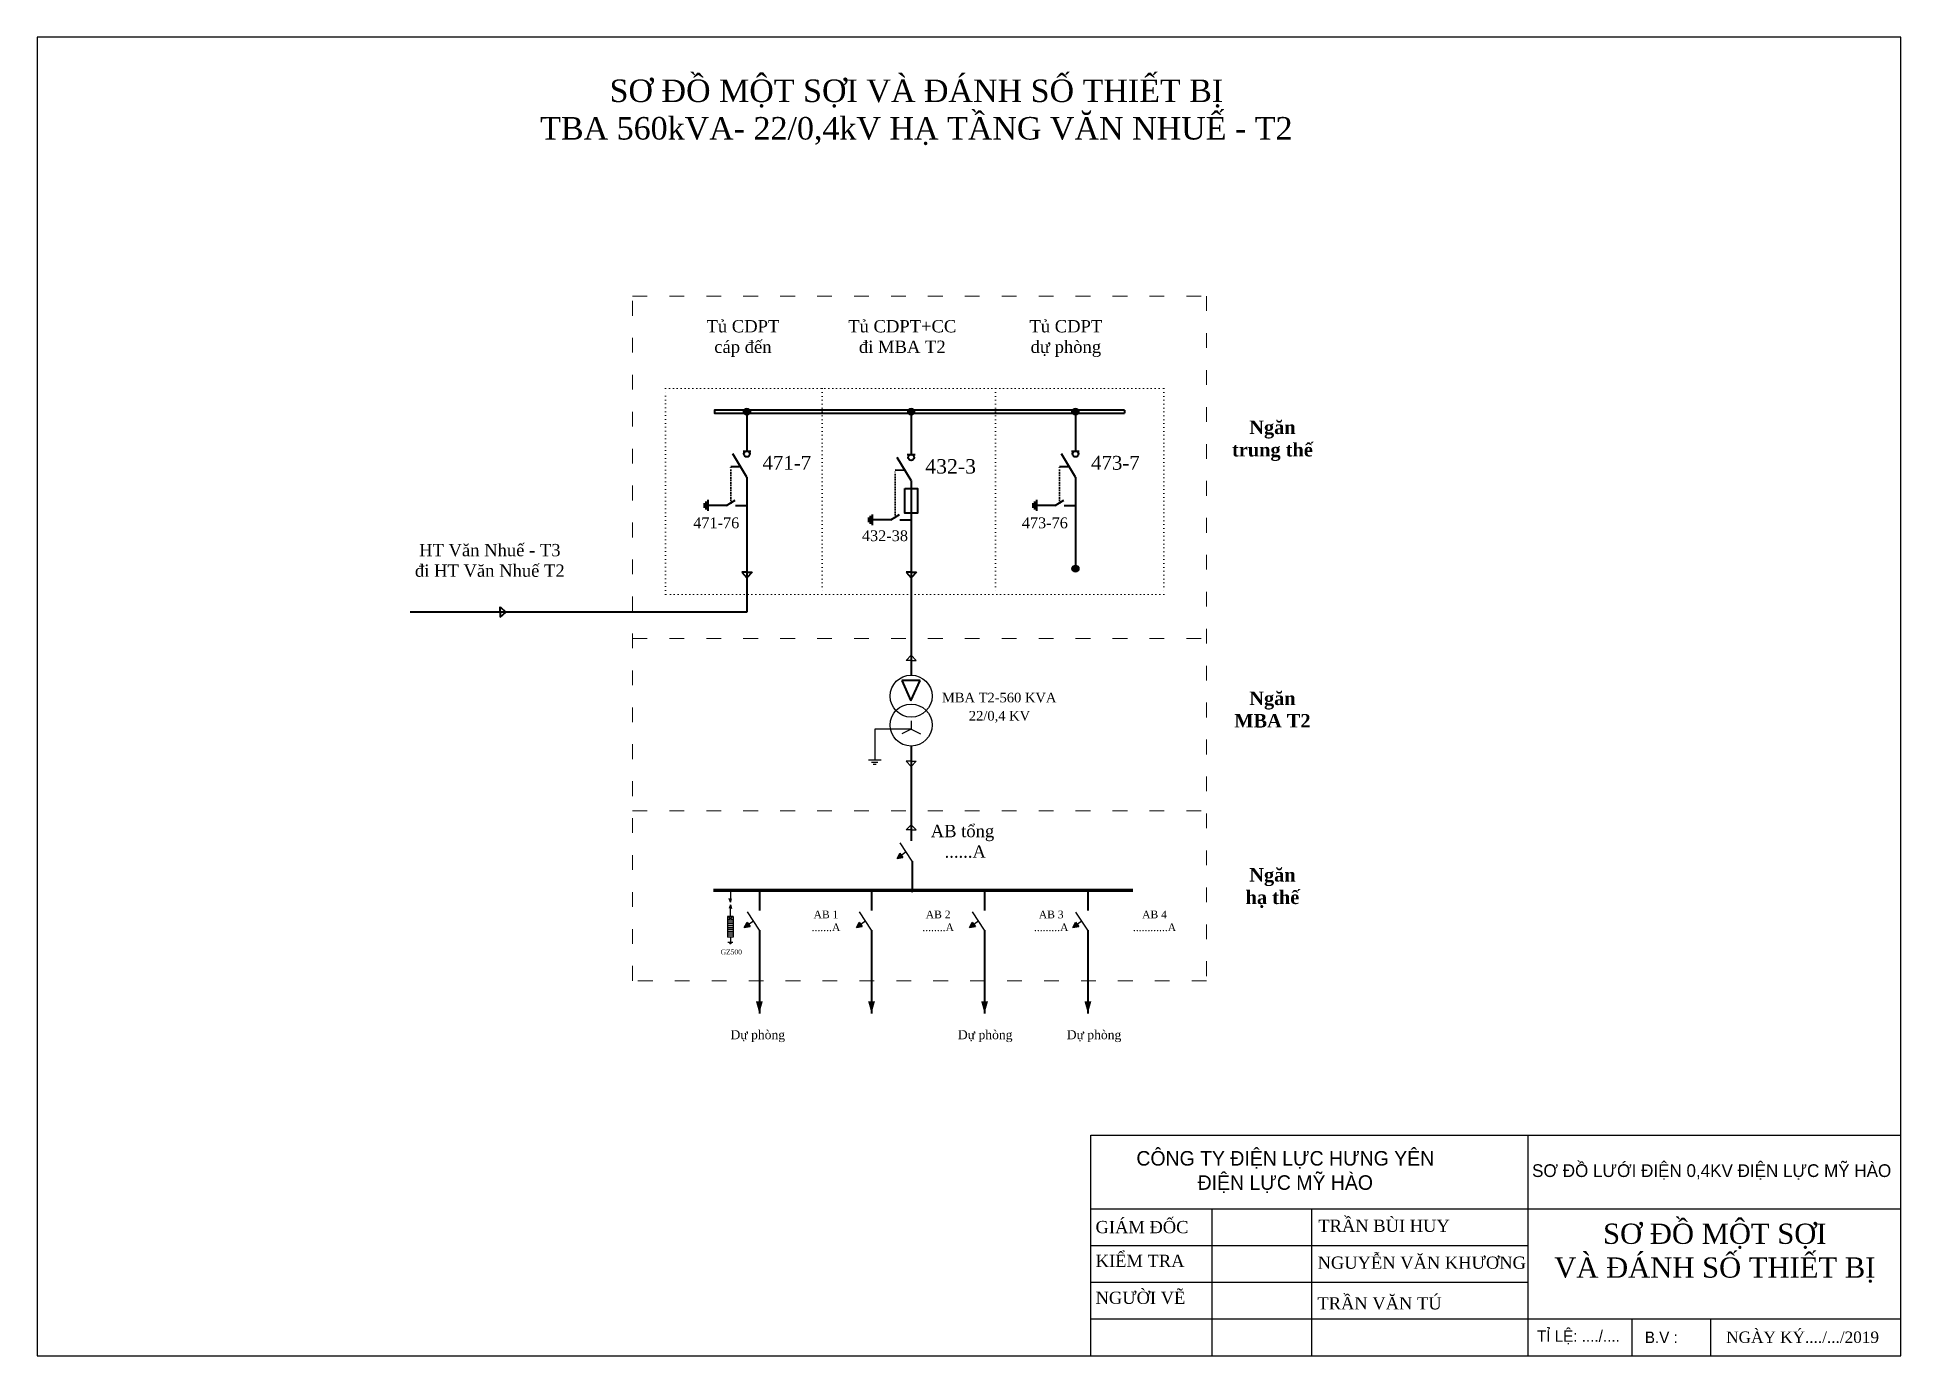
# Model space of a CAD drawing. Extents: x -2498 to 13808, y -1476 to 9052.
# Drawn here: x 6037 to 7006, y 1706 to 2391 of the extents above; entities that cross this region are included whole.
import ezdxf

# ---------------------------------------------------------------- set-up
doc = ezdxf.new("R2010")
doc.units = 0
doc.header["$LTSCALE"] = 0.08
doc.header["$MEASUREMENT"] = 0
doc.linetypes.add('ACAD_ISO03W100', pattern=[30, 12, -18])
doc.linetypes.add('ACAD_ISO07W100', pattern=[3, 0, -3])
doc.layers.get('0').update_dxf_attribs({"linetype": 'CONTINUOUS', "lineweight": 40})
doc.layers.add('Duong manh', color=8, linetype='CONTINUOUS')
doc.layers.add('Duong truc', color=7, linetype='CONTINUOUS', lineweight=40)
doc.layers.add('khung', color=3, linetype='CONTINUOUS', lineweight=18)
doc.styles.add('2.1. CDduong truc', font='times.ttf', dxfattribs={"height": 130})
doc.styles.add('2.2. CD nhanh', font='times.ttf', dxfattribs={"height": 100})
doc.styles.add('anh thong', font='times.ttf', dxfattribs={"height": 0.5})
doc.styles.get("Standard").update_dxf_attribs({"font": 'VHTEKN.TTF', "height": 2.5})
doc.styles.add('style4', font='VHTIMEB.TTF')

msp = doc.modelspace()

# ---------------------------------------------------------------- texts
at = {"ltscale": 7}
for s, height, style, p in [('471-7', 7.188, '2.1. CDduong truc', (6414.31, 2165.97)), ('432-3', 7.488, '2.1. CDduong truc', (6498.95, 2163.99)), ('473-7', 7.188, '2.1. CDduong truc', (6585.17, 2165.97)), ('471-76', 5.6, '2.2. CD nhanh', (6378.3, 2135.55)), ('432-38', 5.6, '2.2. CD nhanh', (6466.02, 2128.86)), ('473-76', 5.6, '2.2. CD nhanh', (6549.16, 2135.55))]:
    msp.add_text(s, height=height, dxfattribs=dict(at, style=style)).set_placement(p)
at = {"color": 7, "ltscale": 5, "style": 'style4'}
for s, height, p in [('MBA T2-560 kVA', 4.9948, (6507.63, 2045.08)), ('22/0,4 kV', 4.995, (6521.63, 2035.63))]:
    msp.add_text(s, height=height, dxfattribs=at).set_placement(p)
at = {"color": 0, "lineweight": 30, "attachment_point": 2, "style": 'anh thong'}
for s, insert, char_height, width in [('SƠ ĐỒ MỘT SỢI VÀ ĐÁNH SỐ THIẾT BỊ \\PTBA 560kVA- 22/0,4kV HẠ TẦNG VĂN NHUẾ - T2', (6494.35, 2368.74), 11.7, 522.2021), ('GZ500', (6398.11, 1916.66), 2.56, 118.7359)]:
    msp.add_mtext(s, dxfattribs=dict(at, insert=insert, char_height=char_height, width=width))
at = {"lineweight": 30, "attachment_point": 2, "style": 'anh thong'}
for s, insert, char_height, width in [('Tủ CDPT\\Pcáp đến', (6404.16, 2243.73), 6.4, 54.022), ('Tủ CDPT+CC\\Pđi MBA T2', (6487.02, 2243.73), 6.4, 62.4399), ('Tủ CDPT \\Pdự phòng', (6572.08, 2243.73), 6.4, 80.8408), ('{\\fTimes New Roman|b1|i0|c0|p18;Ngăn \\Ptrung thế}', (6679.49, 2191.52), 7, 47.3451), ('HT Văn Nhuế - T3\\Pđi HT Văn Nhuế T2', (6272.56, 2127.4), 6.4, 148.4199), ('{\\fTimes New Roman|b1|i0|c0|p18;Ngăn \\PMBA T2}', (6679.49, 2050.69), 7, 47.3451), ('{\\fTimes New Roman|b1|i0|c0|p18;Ngăn \\Phạ thế}', (6679.49, 1958.95), 7, 47.3451)]:
    msp.add_mtext(s, dxfattribs=dict(at, insert=insert, char_height=char_height, width=width))
at = {"linetype": 'Continuous', "lineweight": 40, "ltscale": 8}
for s, insert, char_height, attachment_point in [('\\pi14.6;{\\fTimes New Roman|b0|i0|c0|p18;AB tổng\\P\\pi21.83;......A}', (6487.2, 1981.42), 6.4, 1), ('{\\fTimes New Roman|b0|i0|c0|p18;AB 1\\P.......A}', (6447.34, 1931.49), 4, 5), ('{\\fTimes New Roman|b0|i0|c0|p18;AB 2\\P........A}', (6505.67, 1931.49), 4, 5), ('{\\fTimes New Roman|b0|i0|c0|p18;AB 3 \\P.........A}', (6564.45, 1931.49), 4, 5), ('{\\fTimes New Roman|b0|i0|c0|p18;AB 4 \\P............A}', (6618.17, 1931.49), 4, 5)]:
    msp.add_mtext_dynamic_manual_height_columns(s, width=69.2641, gutter_width=12.5, heights=[0], dxfattribs=dict(at, insert=insert, char_height=char_height, attachment_point=attachment_point))
at = {"linetype": 'Continuous', "lineweight": 30, "ltscale": 8, "char_height": 4.68, "width": 36.9823, "attachment_point": 2, "style": 'anh thong'}
for insert in [(6411.88, 1874.72), (6530.14, 1874.72), (6586.72, 1874.72)]:
    msp.add_mtext('Dự phòng', dxfattribs=dict(at, insert=insert))
at = {"color": 0, "linetype": 'Continuous', "lineweight": 30, "ltscale": 10, "insert": (6909.51, 1774.22), "char_height": 10.53, "width": 242.5939, "attachment_point": 2}
msp.add_mtext('{\\fTimes New Roman|b0|i0|c0|p18;SƠ ĐỒ MỘT SỢI \\PVÀ ĐÁNH SỐ THIẾT BỊ}', dxfattribs=at)

# ---------------------------------------------------------------- blocks, each defined once
blk = doc.blocks.new('khung')
at = {"layer": 'khung', "color": 5, "lineweight": -3, "ltscale": 4}
for p, q in [((630143, 2296298.9), (632881, 2296298.9)), ((630143, 2295554.2), (630143, 2296298.9)), ((631620.1, 2296298.9), (631620.1, 2295554.2)), ((630143, 2296050.6), (631457.3, 2296050.6)), ((630143, 2296050.6), (632881, 2296050.6)), ((630552, 2296050.6), (630552, 2295554.2)), ((630888.9, 2296050.6), (630888.9, 2295554.2)), ((630143, 2295926.5), (631620.1, 2295926.5)), ((630143, 2295802.4), (631620.1, 2295802.4)), ((630143, 2295678.3), (631512, 2295678.3)), ((630143, 2295678.3), (632881, 2295678.3)), ((631972.7, 2295554.2), (631972.7, 2295678.3)), ((632238.4, 2295554.2), (632238.4, 2295678.3))]:
    blk.add_line(p, q, dxfattribs=at)
blk.add_lwpolyline([(632881, 2300009), (626580.6, 2300009), (626580.6, 2295554.2), (632881, 2295554.2), (632881, 2300009)], dxfattribs=at)
at = {"layer": 'Duong manh', "color": 0, "lineweight": -3, "ltscale": 4}
for s, insert, char_height, width, attachment_point in [('{\\f.VnAvantH|b0|i0|c0|p34;C¤NG TY §IÖN LùC H¦NG Y£N\\P®iÖn lùc mü hµo}', (630800.1, 2296174.8), 49.141, 1314.329, 5), ('{\\f.VnAvantH|b0|i0|c0|p34;s¬ ®å l\xadíi ®iÖn 0,4kv ®iÖn lùc mü hµo}', (632241.6, 2296174.8), 43.049, 1423.665, 5), ('{\\fTimes New Roman|b0|i0|c0|p18; GIÁM ĐỐC}', (630143, 2295988.6), 41.37, 409.064, 4), ('{\\fTimes New Roman|b0|i0|c0|p18; TRẦN BÙI HUY}', (630896.3, 2295992.9), 41.37, 536.856, 4), ('{\\f.VnAvantH|b0|i0|c0|p34; \\fTimes New Roman|b0|i0|c0|p18; KIỂM TRA}', (630128, 2295874.7), 41.37, 409.064, 4), ('{\\fTimes New Roman|b0|i0|c0|p18; NGUYỄN VĂN KHƯƠNG}', (630893.6, 2295868.1), 41.37, 717.247, 4), ('{\\fTimes New Roman|b0|i0|c0|p18; NGƯỜI VẼ}', (630143, 2295749.5), 41.37, 409.064, 4), ('{\\f.VnAvantH|b0|i0|c0|p34; \\fTimes New Roman|b0|i0|c0|p18;TRẦN VĂN TÚ}', (630893.4, 2295730.7), 41.37, 536.856, 4), ('{\\f.VnAvantH|b0|i0|c0|p34; tØ lÖ: ..../....}', (631636.6, 2295616.3), 38.475, 301.491, 4), ('{\\f.VnAvantH|b0|i0|c0|p34;b.v :}', (632071.5, 2295616.3), 38.475, 424.338, 5), ('{\\fTimes New Roman|b0|i0|c0|p18;NGÀY KÝ..../.../2019}', (632549.2, 2295616.3), 38.475, 820.671, 5)]:
    blk.add_mtext(s, dxfattribs=dict(at, insert=insert, char_height=char_height, width=width, attachment_point=attachment_point))

# ---------------------------------------------------------------- hatches: boundary and pattern name
at = {"lineweight": 30, "ltscale": 5}
h = msp.add_hatch(color=7, dxfattribs=at)
edge = h.paths.add_edge_path()
edge.add_arc((6406.21, 2196.14), 1.81, 0, 360)
h = msp.add_hatch(color=7, dxfattribs=at)
edge = h.paths.add_edge_path()
edge.add_arc((6491.64, 2196.14), 1.81, 0, 360)
h = msp.add_hatch(color=7, dxfattribs=at)
edge = h.paths.add_edge_path()
edge.add_arc((6577.07, 2196.14), 1.81, 0, 360)
h = msp.add_hatch(color=7, dxfattribs=at)
edge = h.paths.add_edge_path()
edge.add_arc((6577.07, 2114.53), 1.81, 0, 360)
h = msp.add_hatch(color=7, dxfattribs=at)
edge = h.paths.add_edge_path()
edge.add_arc((6492.13, 1947.28), 1.01, 0, 360)
at = {"layer": 'Duong truc', "lineweight": -2, "ltscale": 5}
for points in [[(6484.3, 1963.99), (6487.38, 1964.51), (6485.75, 1966.75)], [(6404.83, 1928.07), (6407.92, 1928.58), (6406.29, 1930.83)], [(6463.15, 1928.07), (6466.24, 1928.58), (6464.61, 1930.83)], [(6521.94, 1928.07), (6525.02, 1928.58), (6523.39, 1930.83)], [(6575.65, 1928.07), (6578.74, 1928.58), (6577.11, 1930.83)]]:
    msp.add_hatch(color=7, dxfattribs=at).paths.add_polyline_path(points)

# ---------------------------------------------------------------- linework, layer by layer
at = {"color": 0, "linetype": 'ACAD_ISO07W100', "lineweight": 5, "ltscale": 8}
for p, q in [((6445.3, 2208.13), (6445.3, 2101.18)), ((6535.53, 2208.13), (6535.53, 2101.18))]:
    msp.add_line(p, q, dxfattribs=at)
at = {"color": 7, "ltscale": 5}
for p, q in [((6406.21, 2196.14), (6406.21, 2175.67)), ((6491.64, 2194.33), (6491.64, 2173.86)), ((6577.07, 2196.14), (6577.07, 2175.67)), ((6406.21, 2162.1), (6398.9, 2174.14)), ((6404.21, 2175.67), (6408.21, 2175.67)), ((6491.64, 2160.29), (6484.32, 2172.34)), ((6489.64, 2173.86), (6493.64, 2173.86)), ((6577.07, 2162.1), (6569.75, 2174.14)), ((6575.07, 2175.67), (6579.07, 2175.67)), ((6406.21, 2162.1), (6406.21, 2091.96)), ((6577.07, 2162.1), (6577.07, 2114.49)), ((6491.64, 2160.29), (6491.64, 2112.68)), ((6406.21, 2112.68), (6403.56, 2112.68)), ((6403.56, 2112.68), (6406.21, 2109.75)), ((6406.21, 2112.68), (6408.93, 2112.68)), ((6408.93, 2112.68), (6406.21, 2109.75)), ((6491.64, 2112.68), (6488.99, 2112.68)), ((6488.99, 2112.68), (6491.64, 2109.75)), ((6491.64, 2112.68), (6494.36, 2112.68)), ((6494.36, 2112.68), (6491.64, 2109.75)), ((6491.64, 2112.68), (6491.64, 2059.22)), ((6277.98, 2091.96), (6277.98, 2094.68)), ((6277.98, 2094.68), (6280.9, 2091.96)), ((6277.98, 2091.96), (6277.98, 2089.31)), ((6277.98, 2089.31), (6280.9, 2091.96))]:
    msp.add_line(p, q, dxfattribs=at)
at = {"linetype": 'Continuous', "lineweight": 40, "ltscale": 8}
for p, q in [((6602.51, 2196.88), (6602.49, 2195.4)), ((6397.9, 2167.65), (6402.86, 2167.61)), ((6483.33, 2165.84), (6488.29, 2165.81)), ((6568.76, 2167.65), (6573.72, 2167.61))]:
    msp.add_line(p, q, dxfattribs=at)
at = {"color": 7, "linetype": 'ACAD_ISO07W100', "ltscale": 5}
for p, q in [((6397.9, 2148.82), (6397.9, 2167.65)), ((6483.33, 2141.32), (6483.33, 2165.84)), ((6568.76, 2148.82), (6568.76, 2167.65))]:
    msp.add_line(p, q, dxfattribs=at)
at = {"color": 7}
for p, q in [((6384.03, 2148.59), (6384.03, 2146.25)), ((6384.03, 2148.59), (6384.03, 2146.25)), ((6384.89, 2149.46), (6384.89, 2145.38)), ((6385.89, 2150.24), (6385.89, 2144.6)), ((6395.65, 2147.42), (6385.89, 2147.42)), ((6470.32, 2141.97), (6470.32, 2137.88)), ((6471.32, 2142.75), (6471.32, 2137.1)), ((6554.89, 2148.59), (6554.89, 2146.25)), ((6554.89, 2148.59), (6554.89, 2146.25)), ((6555.75, 2149.46), (6555.75, 2145.38)), ((6556.75, 2150.24), (6556.75, 2144.6)), ((6566.51, 2147.42), (6556.75, 2147.42)), ((6469.46, 2141.09), (6469.46, 2138.76)), ((6469.46, 2141.09), (6469.46, 2138.76)), ((6481.08, 2139.93), (6471.32, 2139.93)), ((6492.18, 1962.62), (6492.18, 1947.32)), ((6412.71, 1947.32), (6412.71, 1936.91)), ((6471.03, 1947.32), (6471.03, 1936.91)), ((6529.82, 1947.32), (6529.82, 1936.91)), ((6583.53, 1947.32), (6583.54, 1936.91)), ((6412.71, 1926.7), (6412.71, 1883.37)), ((6471.04, 1926.7), (6471.04, 1883.37)), ((6529.82, 1926.7), (6529.82, 1883.37)), ((6583.54, 1926.7), (6583.54, 1883.37))]:
    msp.add_line(p, q, dxfattribs=at)
at = {"color": 7, "ltscale": 3}
for p, q in [((6395.65, 2147.42), (6400.15, 2150.21)), ((6400.28, 2147.42), (6406.21, 2147.42)), ((6481.08, 2139.93), (6485.58, 2142.72)), ((6566.51, 2147.42), (6571.01, 2150.21)), ((6571.14, 2147.42), (6577.07, 2147.42)), ((6485.71, 2139.93), (6491.64, 2139.93))]:
    msp.add_line(p, q, dxfattribs=at)
at = {"color": 0, "linetype": 'Continuous', "lineweight": 40, "ltscale": 8}
for p, q in [((6406.21, 2091.96), (6231.13, 2091.96)), ((6486.85, 2056.47), (6491.39, 2045.84)), ((6496.27, 2056.47), (6486.85, 2056.47)), ((6491.39, 2045.84), (6496.27, 2056.47)), ((6491.64, 2022.38), (6491.64, 1973.1))]:
    msp.add_line(p, q, dxfattribs=at)
at = {"color": 0, "linetype": 'ACAD_ISO03W100', "lineweight": 9, "ltscale": 8}
for p, q in [((6346.77, 2078.27), (6645.24, 2078.27)), ((6346.77, 1988.79), (6645.24, 1988.79))]:
    msp.add_line(p, q, dxfattribs=at)
at = {"color": 7, "lineweight": -2, "ltscale": 0.35}
for p, q in [((6491.64, 2035.54), (6491.64, 2031.08)), ((6491.64, 2031.08), (6472.67, 2031.08)), ((6472.67, 2031.08), (6472.67, 2015.24)), ((6491.64, 2031.08), (6486.86, 2028.8)), ((6491.64, 2031.08), (6496.41, 2028.8)), ((6469.38, 2015.24), (6475.97, 2015.24)), ((6471.03, 2014.03), (6474.32, 2014.03)), ((6471.85, 2012.92), (6473.5, 2012.92))]:
    msp.add_line(p, q, dxfattribs=at)
at = {"color": 7, "lineweight": 70, "ltscale": 0.35}
msp.add_line((6606.94, 1947.32), (6388.88, 1947.32), dxfattribs=at)
at = {"lineweight": 30}
for p, q in [((6397.66, 1939.87), (6397.03, 1937.99)), ((6397.67, 1941.24), (6397.04, 1943.12)), ((6397.66, 1933.78), (6397.66, 1939.87)), ((6397.66, 1939.87), (6398.29, 1937.99)), ((6397.67, 1947.32), (6397.67, 1941.24)), ((6397.67, 1941.24), (6398.3, 1943.12)), ((6396.21, 1933.78), (6396.21, 1923.14)), ((6399.11, 1933.78), (6396.21, 1931.85)), ((6399.11, 1931.85), (6396.21, 1933.78)), ((6399.11, 1933.78), (6396.21, 1933.78)), ((6399.11, 1931.85), (6396.21, 1931.85)), ((6399.11, 1930.88), (6396.21, 1930.88)), ((6399.11, 1929.91), (6396.21, 1929.91)), ((6399.11, 1928.94), (6396.21, 1928.94)), ((6399.11, 1933.78), (6399.11, 1923.14)), ((6399.11, 1927.98), (6396.21, 1927.98)), ((6399.11, 1927.01), (6396.21, 1927.01)), ((6399.11, 1926.04), (6396.21, 1926.04)), ((6399.11, 1925.07), (6396.21, 1925.07)), ((6399.11, 1924.1), (6396.21, 1924.1)), ((6399.11, 1923.14), (6396.21, 1923.14)), ((6398.96, 1920.23), (6396.35, 1920.23)), ((6398.36, 1919.9), (6396.95, 1919.9)), ((6397.96, 1919.57), (6397.36, 1919.57)), ((6397.66, 1923.14), (6397.66, 1920.27))]:
    msp.add_line(p, q, dxfattribs=at)
at = {"color": 0, "linetype": 'ACAD_ISO03W100', "lineweight": 9, "ltscale": 8}
msp.add_lwpolyline([(6346.77, 2256.13), (6645.24, 2256.13), (6645.24, 1900.41), (6346.77, 1900.41)], close=True, dxfattribs=at)
at = {"color": 0, "linetype": 'ACAD_ISO07W100', "lineweight": 5, "ltscale": 8}
msp.add_lwpolyline([(6363.98, 2208.13), (6622.97, 2208.13), (6622.97, 2101.18), (6363.98, 2101.18)], close=True, dxfattribs=at)
at = {"color": 7, "ltscale": 5}
msp.add_lwpolyline([(6602.51, 2196.88), (6389.39, 2196.88), (6389.39, 2195.4), (6602.49, 2195.4)], dxfattribs=at)
at = {"color": 0, "linetype": 'Continuous', "lineweight": 40, "ltscale": 8}
msp.add_lwpolyline([(6488.3, 2156.24), (6494.98, 2156.24), (6494.98, 2143.35), (6488.3, 2143.35)], close=True, dxfattribs=at)
at = {"color": 7, "lineweight": -2, "ltscale": 0.35}
for points in [[(6412.71, 1883.37, 0, 3.55, 0), (6412.71, 1889.66, 3.55, 3.55, 0)], [(6471.04, 1883.37, 0, 3.55, 0), (6471.04, 1889.66, 3.55, 3.55, 0)], [(6529.82, 1883.37, 0, 3.55, 0), (6529.82, 1889.66, 3.55, 3.55, 0)], [(6583.54, 1883.37, 0, 3.55, 0), (6583.54, 1889.66, 3.55, 3.55, 0)]]:
    msp.add_lwpolyline(points, format="xyseb", dxfattribs=at)
at = {"color": 7, "lineweight": 30, "ltscale": 5}
for centre in [(6406.21, 2196.14), (6491.64, 2196.14), (6577.07, 2196.14), (6577.07, 2114.53)]:
    msp.add_circle(centre, 1.81, dxfattribs=at)
at = {"color": 7, "ltscale": 5}
for centre in [(6406.21, 2174.14), (6491.64, 2172.34), (6577.07, 2174.14)]:
    msp.add_circle(centre, 1.52, dxfattribs=at)
at = {"color": 7, "lineweight": -2, "ltscale": 0.35}
for centre in [(6491.64, 2048.31), (6491.64, 2033.3)]:
    msp.add_circle(centre, 10.91, dxfattribs=at)
at = {"layer": 'Duong truc', "color": 7, "lineweight": -2, "ltscale": 5}
for p, q in [((6489.03, 2066.85), (6491.64, 2069.55)), ((6491.64, 2066.85), (6489.03, 2066.85)), ((6494.24, 2066.85), (6491.64, 2069.55)), ((6491.64, 2066.85), (6494.24, 2066.85)), ((6489.03, 2014.5), (6491.64, 2011.8)), ((6491.64, 2014.5), (6489.03, 2014.5)), ((6494.24, 2014.5), (6491.64, 2011.8)), ((6491.64, 2014.5), (6494.24, 2014.5)), ((6489.03, 1978.82), (6491.64, 1981.52)), ((6491.64, 1978.82), (6489.03, 1978.82)), ((6494.24, 1978.82), (6491.64, 1981.52)), ((6491.64, 1978.82), (6494.24, 1978.82)), ((6489.06, 1967.35), (6484.3, 1963.99)), ((6492.18, 1962.62), (6485.94, 1972.07)), ((6484.3, 1963.99), (6485.75, 1966.75)), ((6484.3, 1963.99), (6487.38, 1964.51)), ((6485.75, 1966.75), (6487.38, 1964.51)), ((6409.6, 1931.42), (6404.83, 1928.07)), ((6404.83, 1928.07), (6406.29, 1930.83)), ((6404.83, 1928.07), (6407.92, 1928.58)), ((6406.29, 1930.83), (6407.92, 1928.58)), ((6412.71, 1926.7), (6406.48, 1936.15)), ((6467.92, 1931.42), (6463.15, 1928.07)), ((6463.15, 1928.07), (6464.61, 1930.83)), ((6463.15, 1928.07), (6466.24, 1928.58)), ((6464.61, 1930.83), (6466.24, 1928.58)), ((6471.04, 1926.7), (6464.8, 1936.15)), ((6526.7, 1931.42), (6521.94, 1928.07)), ((6521.94, 1928.07), (6523.39, 1930.83)), ((6521.94, 1928.07), (6525.02, 1928.58)), ((6523.39, 1930.83), (6525.02, 1928.58)), ((6529.82, 1926.7), (6523.58, 1936.15)), ((6580.42, 1931.42), (6575.65, 1928.07)), ((6575.65, 1928.07), (6577.11, 1930.83)), ((6575.65, 1928.07), (6578.74, 1928.58)), ((6577.11, 1930.83), (6578.74, 1928.58)), ((6583.54, 1926.7), (6577.3, 1936.14))]:
    msp.add_line(p, q, dxfattribs=at)

# ---------------------------------------------------------------- block references
at = {"color": 7, "xscale": 0.1537872746023368, "yscale": 0.1537872746023368, "zscale": 0.1537872746023368}
msp.add_blockref('khung', (-90322.86, -351321.45), dxfattribs=at)

msp.set_redraw_order([(e.dxf.handle, doc.entitydb.next_handle()) for e in msp.query("TEXT MTEXT ATTDEF DIMENSION ARC_DIMENSION")])  # texts and dimensions are drawn at this point

doc.saveas('drawing.dxf')
